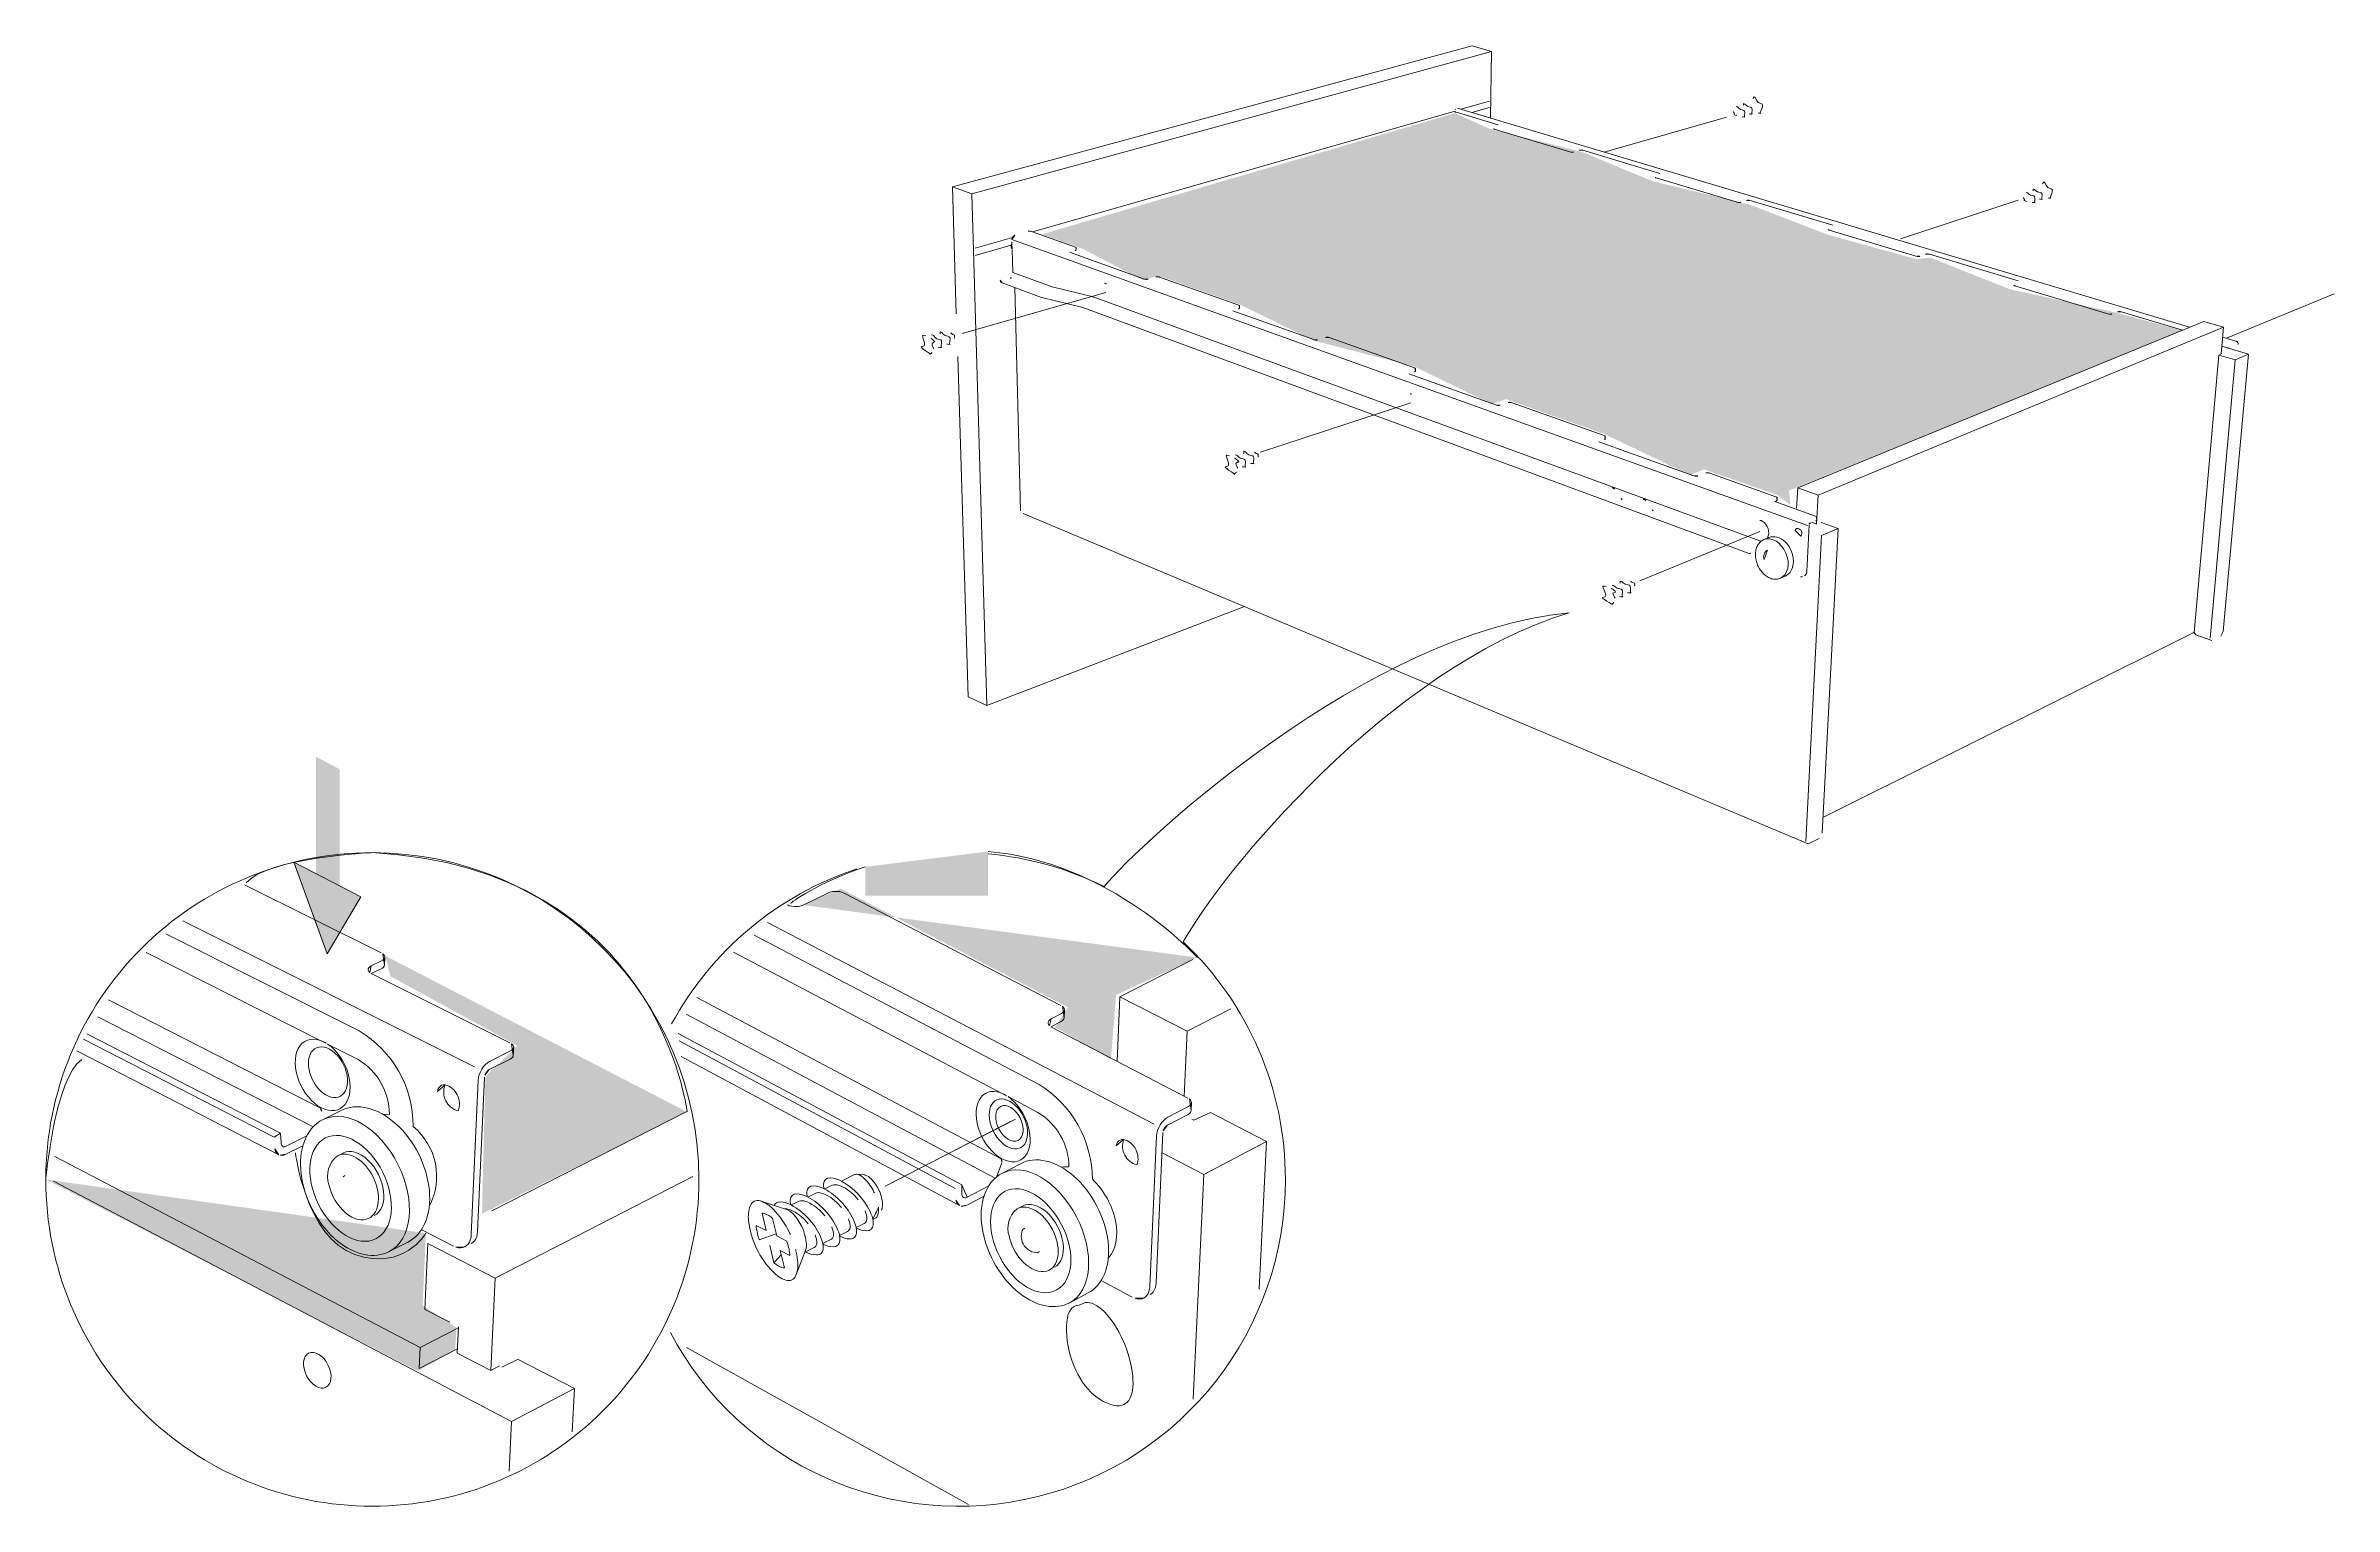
# Model space of a CAD drawing. Header units: metres. Extents: x -30.9 to 24.7, y -10.3 to 6.8.
# Drawn here: x 3.781 to 6.452, y -9.754 to -8.05 of the extents above; entities that cross this region are included whole.
import ezdxf

# ---------------------------------------------------------------- set-up
doc = ezdxf.new("R2010")
doc.units = ezdxf.units.M
doc.header["$MEASUREMENT"] = 0
doc.layers.add('PDF_Working_Num_Penna__1_Num_Penna__1', color=7, linetype='Continuous', lineweight=18, true_color=0xd1d2d4)
doc.layers.add('PDF_Working_Num_Penna__255_Num_Penna__255', color=255, linetype='Continuous', lineweight=18)
doc.layers.add('PDF_Working_Num_Penna__7_Num_Penna__7', color=7, linetype='Continuous', lineweight=18)
doc.styles.add('GENERATED_STYLE_1', font='')
doc.styles.get('GENERATED_STYLE_1').set_extended_font_data('Arial')

msp = doc.modelspace()

# ---------------------------------------------------------------- hatches: boundary and pattern name
at = {"layer": 'PDF_Working_Num_Penna__1_Num_Penna__1', "linetype": 'Continuous', "lineweight": 18, "true_color": 0xd1d2d4}
for points in [[(4.9437, -8.2701), (4.9916, -8.2871), (5.0617, -8.3236), (5.08, -8.3185), (5.1763, -8.3526), (5.2603, -8.3938), (5.3786, -8.4244), (5.4693, -8.4684), (5.4856, -8.4624), (5.5997, -8.5028), (5.7006, -8.551), (5.7166, -8.5443), (5.8021, -8.574), (5.8177, -8.586), (5.8158, -8.5691), (6.2753, -8.3824), (6.1965, -8.3611), (6.0739, -8.3343), (5.9811, -8.2974), (5.9641, -8.299), (5.8617, -8.2707), (5.7703, -8.2356), (5.6565, -8.2081), (5.574, -8.1739), (5.466, -8.1469), (5.4259, -8.1288)], [(4.8811, -8.9901), (4.7377, -9.008), (4.7377, -9.0416), (4.8811, -9.0416)], [(4.6645, -9.0524), (4.7733, -9.0669), (4.7092, -9.0334)], [(4.7733, -9.0669), (4.9744, -9.1718), (4.9592, -9.1949), (5.0245, -9.2325), (5.0305, -9.1573), (5.1255, -9.1138)], [(4.1776, -9.1118), (4.1835, -9.1356), (4.3319, -9.2167), (4.2943, -9.2523), (4.2904, -9.4126), (4.5298, -9.2939)], [(4.2249, -9.4353), (3.7813, -9.3726), (4.2156, -9.5961), (4.2592, -9.5712), (4.2607, -9.5452), (4.2211, -9.5195)]]:
    msp.add_hatch(color=254, dxfattribs=at).paths.add_polyline_path(points)
at = {"layer": 'PDF_Working_Num_Penna__7_Num_Penna__7', "linetype": 'Continuous', "lineweight": 18}
for points in [[(4.0967, -9.0552), (4.1244, -9.0698), (4.1244, -8.8941), (4.0967, -8.8795)], [(4.0967, -9.0552), (4.1244, -9.0698), (4.1244, -8.8941), (4.0967, -8.8795)], [(4.1098, -9.1095), (4.1491, -9.0429), (4.0707, -9.0024)], [(4.1098, -9.1095), (4.1491, -9.0429), (4.0707, -9.0024)]]:
    msp.add_hatch(color=7, dxfattribs=at).paths.add_polyline_path(points)

# ---------------------------------------------------------------- linework, layer by layer
at = {"layer": 'PDF_Working_Num_Penna__255_Num_Penna__255', "color": 255, "linetype": 'Continuous', "lineweight": 18, "flags": 128}
for points in [[(5.0187, -8.338), (4.851, -8.3859)], [(5.3745, -8.4666), (5.199, -8.5243)], [(5.6419, -8.6745), (5.7817, -8.6167)], [(4.7666, -9.3776), (4.9074, -9.3052)]]:
    msp.add_lwpolyline(points, dxfattribs=at)
msp.add_lwpolyline([(4.1098, -9.1095), (4.0707, -9.0024), (4.1491, -9.0429)], close=True, dxfattribs=at)
at = {"layer": 'PDF_Working_Num_Penna__7_Num_Penna__7', "color": 7, "linetype": 'Continuous', "lineweight": 18, "flags": 128}
for points in [[(4.844, -8.3628), (4.8395, -8.2148), (5.446, -8.0502)], [(4.8395, -8.2148), (4.8623, -8.2228), (5.4687, -8.0567)], [(5.446, -8.0502), (5.4687, -8.0567)], [(5.4687, -8.0567), (5.4673, -8.1347)], [(5.4663, -8.1148), (5.4328, -8.1243)], [(5.4262, -8.1263), (4.9329, -8.2672)], [(5.4764, -8.1424), (5.43, -8.1285), (5.427, -8.1276)], [(6.2833, -8.3786), (5.4301, -8.1235)], [(5.4457, -8.1282), (5.4662, -8.1223)], [(5.7431, -8.1333), (5.6003, -8.1741)], [(5.5601, -8.174), (5.4717, -8.1474)], [(5.6653, -8.1991), (5.5753, -8.1721)], [(4.8796, -8.8198), (4.8623, -8.2228)], [(5.7553, -8.2327), (5.6607, -8.2043)], [(5.8672, -8.2596), (5.7707, -8.2307)], [(6.0834, -8.2302), (5.946, -8.2754)], [(4.9094, -8.2739), (4.8659, -8.2864)], [(5.8374, -8.6098), (4.909, -8.2761)], [(4.9831, -8.2851), (4.9318, -8.2668)], [(5.9641, -8.2956), (5.8628, -8.2651)], [(4.8662, -8.2947), (4.908, -8.2827)], [(4.9093, -8.2881), (4.91, -8.3147)], [(4.9761, -8.291), (5.0636, -8.3223)], [(6.0835, -8.3245), (5.9797, -8.2933)], [(4.9434, -8.3437), (4.8974, -8.3266)], [(4.9557, -8.3315), (4.91, -8.3147)], [(4.9189, -8.5928), (4.9123, -8.3322)], [(5.7819, -8.6275), (5.0039, -8.3429), (4.9557, -8.3315)], [(5.1737, -8.3529), (5.0812, -8.32)], [(6.1881, -8.363), (6.0794, -8.3303)], [(5.0187, -8.338), (4.851, -8.3859)], [(4.9916, -8.3553), (4.9437, -8.3438), (4.9434, -8.3437)], [(4.9916, -8.3553), (5.7693, -8.6423)], [(5.1668, -8.3593), (5.2613, -8.393)], [(6.3266, -8.3913), (6.4522, -8.3394)], [(6.2999, -8.3718), (5.826, -8.5659), (5.8248, -8.5897)], [(6.3229, -8.3786), (5.8498, -8.5743), (5.826, -8.5659)], [(6.2752, -8.3819), (6.2039, -8.3606)], [(6.3202, -8.4095), (6.3229, -8.3786), (6.2999, -8.3718)], [(4.8456, -8.4126), (4.8578, -8.8096), (4.8796, -8.8198)], [(5.3788, -8.426), (5.2792, -8.3905)], [(6.2897, -8.7358), (6.2888, -8.7345), (6.3174, -8.4109)], [(6.321, -8.4091), (6.3174, -8.4109), (6.3365, -8.4167)], [(6.321, -8.4007), (6.3521, -8.41), (6.3226, -8.7334), (6.3197, -8.7388)], [(6.3219, -8.3902), (6.3388, -8.3952), (6.3392, -8.3954), (6.3395, -8.3958), (6.3398, -8.3963), (6.34, -8.397), (6.3401, -8.3977), (6.34, -8.3985)], [(6.3365, -8.4167), (6.3521, -8.41)], [(5.3721, -8.4327), (5.4744, -8.4693)], [(6.3073, -8.7411), (6.3365, -8.4167)], [(5.3745, -8.4666), (5.199, -8.5243)], [(5.6003, -8.5048), (5.4927, -8.4665)], [(5.5938, -8.512), (5.7049, -8.5517)], [(5.8007, -8.5762), (5.7235, -8.5487)], [(5.8511, -8.9748), (5.8383, -8.9812), (4.9222, -8.5956)], [(5.8019, -8.5802), (5.8018, -8.5805), (5.8015, -8.5808), (5.8011, -8.581), (5.7992, -8.5818), (5.8469, -8.5989)], [(5.8481, -8.608), (5.8498, -8.5743)], [(5.6419, -8.6745), (5.7817, -8.6167)], [(5.8114, -8.6689), (5.8058, -8.6713), (5.8047, -8.6717), (5.8036, -8.672), (5.8025, -8.6722), (5.8013, -8.6724), (5.8002, -8.6724), (5.799, -8.6724), (5.7978, -8.6723), (5.7966, -8.672), (5.7954, -8.6718), (5.7943, -8.6714), (5.7931, -8.6709), (5.7919, -8.6703), (5.7907, -8.6696), (5.7896, -8.6689), (5.7885, -8.6681), (5.7873, -8.6672), (5.7862, -8.6662), (5.7852, -8.6651), (5.7842, -8.6639), (5.7832, -8.6628), (5.7823, -8.6615), (5.7815, -8.6602), (5.7807, -8.6589), (5.78, -8.6574), (5.7793, -8.656), (5.7788, -8.6545), (5.7783, -8.6531), (5.7778, -8.6516), (5.7774, -8.6501), (5.7771, -8.6486), (5.7769, -8.647), (5.7768, -8.6455), (5.7767, -8.644), (5.7768, -8.6425), (5.7769, -8.6411), (5.7771, -8.6397), (5.7773, -8.6383), (5.7777, -8.6369), (5.7781, -8.6356), (5.7786, -8.6344), (5.7792, -8.6332), (5.7799, -8.632), (5.7806, -8.631), (5.7814, -8.63), (5.7823, -8.6291), (5.7832, -8.6282), (5.7843, -8.6275), (5.7854, -8.6268), (5.7866, -8.6263), (5.7922, -8.6239)], [(5.8394, -8.609), (5.8367, -8.6635), (5.8365, -8.6646), (5.8362, -8.6656), (5.8358, -8.6665), (5.8352, -8.6673), (5.8346, -8.6679), (5.8338, -8.6684)], [(5.8354, -8.9784), (5.8538, -8.6216)], [(5.8536, -8.6062), (5.8734, -8.6133)], [(5.8538, -8.6216), (5.8734, -8.6133)], [(5.8734, -8.6133), (5.8545, -8.9687)], [(5.1802, -8.7042), (4.8796, -8.8198)], [(5.8555, -8.9505), (6.2875, -8.735), (6.2888, -8.7341)], [(6.2897, -8.7358), (6.2908, -8.7373), (6.3095, -8.7439)], [(4.1727, -9.1082), (4.0133, -9.0291)], [(4.6468, -9.0524), (4.649, -9.0533), (4.6517, -9.054), (4.6546, -9.0543), (4.6576, -9.0544), (4.6603, -9.0542), (4.663, -9.0535), (4.6653, -9.0526)], [(4.6653, -9.0526), (4.6947, -9.0383)], [(4.7132, -9.0386), (4.7108, -9.0377), (4.7082, -9.0369), (4.7054, -9.0366), (4.7024, -9.0366), (4.6995, -9.0369), (4.6969, -9.0374), (4.6947, -9.0383)], [(4.9661, -9.1696), (4.7132, -9.0386)], [(4.2816, -9.2413), (3.9411, -9.0709)], [(5.0748, -9.3081), (4.6235, -9.0727)], [(4.1769, -9.1132), (4.1767, -9.1144), (4.176, -9.1156), (4.1748, -9.1167), (4.1733, -9.1175), (4.1612, -9.1234)], [(4.1765, -9.1226), (4.1762, -9.1238), (4.1755, -9.125), (4.1743, -9.126), (4.1728, -9.1269), (4.1612, -9.1325)], [(4.1617, -9.1327), (4.323, -9.2131)], [(5.1202, -9.1161), (5.035, -9.1594), (5.0317, -9.2347)], [(4.5412, -9.1603), (4.8964, -9.3487)], [(5.1134, -9.1998), (5.035, -9.1594)], [(3.8422, -9.1831), (4.0933, -9.3114)], [(3.8543, -9.1631), (4.1021, -9.2893)], [(4.5289, -9.1797), (4.8892, -9.3713)], [(4.9698, -9.1839), (4.9696, -9.1852), (4.9688, -9.1863), (4.9677, -9.1874), (4.9662, -9.1883), (4.9543, -9.1944)], [(4.9702, -9.1748), (4.9699, -9.176), (4.9692, -9.1772), (4.9681, -9.1783), (4.9666, -9.1792), (4.9547, -9.1853)], [(5.1099, -9.2753), (5.1134, -9.1998), (5.1643, -9.1736)], [(3.8253, -9.2089), (4.048, -9.3232)], [(3.8293, -9.2028), (4.0554, -9.3187)], [(4.5195, -9.2022), (4.8503, -9.3787)], [(4.5204, -9.211), (4.8428, -9.3833)], [(4.9551, -9.1949), (5.1143, -9.2776)], [(3.8175, -9.2226), (4.0531, -9.3437)], [(4.2993, -9.2349), (4.2968, -9.2364), (4.2944, -9.2384), (4.2922, -9.241), (4.2902, -9.2439), (4.2886, -9.247), (4.2873, -9.2504), (4.2864, -9.2537), (4.2861, -9.2569)], [(4.3269, -9.2279), (4.3266, -9.2291), (4.3259, -9.2302), (4.3247, -9.2313), (4.3233, -9.2322), (4.2988, -9.2444)], [(4.3274, -9.2184), (4.3271, -9.2196), (4.3264, -9.2208), (4.3252, -9.2218), (4.3238, -9.2227), (4.2993, -9.2349)], [(4.5228, -9.2293), (4.8476, -9.4031)], [(4.1334, -9.2591), (4.133, -9.2627), (4.1322, -9.2661), (4.131, -9.2691), (4.1294, -9.2717), (4.1274, -9.2739), (4.1252, -9.2755)], [(4.2861, -9.2569), (4.2779, -9.4371), (4.2776, -9.4403), (4.2768, -9.4432), (4.2757, -9.4458), (4.2743, -9.448), (4.2725, -9.4498), (4.2705, -9.4511)], [(4.2935, -9.2532), (4.2853, -9.4333), (4.2849, -9.4365), (4.2842, -9.4394), (4.2831, -9.442), (4.2817, -9.4442), (4.2799, -9.446), (4.2778, -9.4474)], [(4.2032, -9.446), (4.1821, -9.4567), (4.1788, -9.4583), (4.1754, -9.4594), (4.1719, -9.4603), (4.1683, -9.4609), (4.1647, -9.4612), (4.161, -9.4612), (4.1572, -9.4609), (4.1534, -9.4603), (4.1497, -9.4594), (4.1459, -9.4583), (4.1419, -9.4568), (4.1378, -9.4549), (4.1338, -9.4529), (4.1298, -9.4504), (4.126, -9.4479), (4.1221, -9.4448), (4.1182, -9.4414), (4.1144, -9.4379), (4.1108, -9.434), (4.1072, -9.43), (4.1038, -9.4258), (4.1006, -9.4213), (4.0976, -9.4167), (4.0948, -9.412), (4.0921, -9.407), (4.0897, -9.4021), (4.0875, -9.3971), (4.0856, -9.392), (4.0838, -9.3868), (4.0823, -9.3816), (4.0811, -9.3765), (4.08, -9.3712), (4.0793, -9.3661), (4.0788, -9.361), (4.0786, -9.356), (4.0787, -9.351), (4.079, -9.3462), (4.0795, -9.3414), (4.0804, -9.3368), (4.0816, -9.3324), (4.0831, -9.3282), (4.0848, -9.3241), (4.0868, -9.3202), (4.0891, -9.3166), (4.0916, -9.3133), (4.0945, -9.3102), (4.0977, -9.3073), (4.1013, -9.3048), (4.105, -9.3027), (4.1262, -9.2922)], [(4.302, -9.4093), (4.5296, -9.2935)], [(5.1182, -9.2923), (5.1179, -9.2934), (5.1172, -9.2947), (5.116, -9.2958), (5.1146, -9.2967), (5.0904, -9.3093)], [(5.1186, -9.283), (5.1183, -9.2843), (5.1176, -9.2854), (5.1165, -9.2865), (5.115, -9.2874), (5.0908, -9.3)], [(5.1188, -9.3022), (5.1214, -9.3036), (5.1406, -9.2945)], [(5.1406, -9.2945), (5.2059, -9.3285)], [(4.0618, -9.3339), (4.0603, -9.3344), (4.0588, -9.3344), (4.0577, -9.3339), (4.0567, -9.333), (4.0561, -9.3315), (4.0559, -9.3298), (4.0554, -9.3187), (4.048, -9.3232)], [(4.7611, -9.3804), (4.9129, -9.3024)], [(4.9272, -9.3197), (4.9269, -9.3231), (4.9261, -9.3264), (4.925, -9.3291), (4.9236, -9.3317), (4.9218, -9.3336), (4.9196, -9.3352)], [(5.0852, -9.318), (5.0772, -9.4937), (5.0768, -9.4967), (5.0761, -9.4994), (5.0751, -9.5018), (5.0738, -9.504), (5.0721, -9.5057), (5.0702, -9.5069)], [(5.0908, -9.3), (5.0884, -9.3016), (5.0861, -9.3037), (5.0838, -9.3062), (5.0819, -9.309), (5.0802, -9.3122), (5.079, -9.3154), (5.0781, -9.3187), (5.0778, -9.3219)], [(4.2182, -9.5686), (3.7917, -9.3458)], [(4.0813, -9.3333), (4.0614, -9.3432)], [(4.0858, -9.3219), (4.0618, -9.3339)], [(5.0778, -9.3219), (5.0698, -9.4976), (5.0695, -9.5006), (5.0688, -9.5033), (5.0678, -9.5058), (5.0664, -9.5079), (5.0648, -9.5096), (5.0629, -9.5109)], [(5.0841, -9.3415), (5.1328, -9.367)], [(5.1328, -9.367), (5.2059, -9.3285)], [(5.2059, -9.3285), (5.1973, -9.5005)], [(3.7903, -9.3747), (4.325, -9.6549)], [(4.3006, -9.5955), (4.3056, -9.4878), (4.5364, -9.3691)], [(4.9973, -9.5053), (4.9765, -9.5164), (4.9733, -9.5178), (4.97, -9.5191), (4.9666, -9.52), (4.9632, -9.5206), (4.9596, -9.521), (4.956, -9.521), (4.9523, -9.5207), (4.9487, -9.5202), (4.945, -9.5194), (4.9412, -9.5183), (4.9373, -9.5169), (4.9333, -9.5151), (4.9293, -9.5132), (4.9254, -9.5108), (4.9216, -9.5082), (4.9176, -9.5053), (4.9138, -9.502), (4.91, -9.4985), (4.9063, -9.4949), (4.9027, -9.4909), (4.8994, -9.4868), (4.8962, -9.4825), (4.8931, -9.4779), (4.8902, -9.4733), (4.8875, -9.4685), (4.8851, -9.4637), (4.8827, -9.4587), (4.8808, -9.4537), (4.8789, -9.4486), (4.8774, -9.4435), (4.876, -9.4385), (4.8749, -9.4333), (4.874, -9.4282), (4.8734, -9.4232), (4.8731, -9.4183), (4.8731, -9.4133), (4.8732, -9.4086), (4.8738, -9.4039), (4.8745, -9.3993), (4.8755, -9.395), (4.8768, -9.3907), (4.8784, -9.3867), (4.8803, -9.3828), (4.8825, -9.3793), (4.8848, -9.3759), (4.8877, -9.3728), (4.8908, -9.3699), (4.8942, -9.3673), (4.8978, -9.3653), (4.9188, -9.3544)], [(4.897, -9.3532), (4.8909, -9.3698)], [(5.1203, -9.6291), (5.1328, -9.367)], [(4.8764, -9.392), (4.8561, -9.4025)], [(4.8818, -9.3802), (4.8565, -9.3933)], [(4.2196, -9.4311), (4.257, -9.4503)], [(4.2273, -9.4474), (4.2238, -9.5242)], [(4.3056, -9.4878), (4.2273, -9.4474)], [(4.6312, -9.4699), (4.6262, -9.4491)], [(5.013, -9.4906), (5.0493, -9.5099)], [(4.2528, -9.5392), (4.2238, -9.5242)], [(4.9873, -9.5192), (4.9929, -9.5168), (4.9947, -9.5163), (4.9972, -9.5161), (4.9997, -9.5164), (5.0024, -9.5171), (5.0052, -9.5183), (5.0081, -9.5199), (5.011, -9.5219), (5.014, -9.5244), (5.017, -9.5272), (5.02, -9.5304), (5.0229, -9.534), (5.0259, -9.5379), (5.0287, -9.542), (5.0314, -9.5465), (5.034, -9.5511), (5.0365, -9.556), (5.0388, -9.561), (5.0409, -9.5661), (5.0429, -9.5713), (5.0446, -9.5765), (5.0462, -9.5817), (5.0475, -9.5869), (5.0485, -9.592), (5.0494, -9.5969), (5.0499, -9.6018), (5.0502, -9.6064), (5.0503, -9.6108), (5.05, -9.6149), (5.0496, -9.6187), (5.0488, -9.6222), (5.0478, -9.6254), (5.0466, -9.6281), (5.0452, -9.6305), (5.0435, -9.6325), (5.0416, -9.634), (5.0395, -9.6351), (5.0346, -9.6368)], [(4.2629, -9.5456), (4.2182, -9.5686)], [(4.311, -9.5902), (4.3006, -9.5955), (4.2615, -9.5751), (4.2629, -9.5444)], [(4.2171, -9.5933), (4.2182, -9.5686)], [(4.2618, -9.5702), (4.2171, -9.5933)], [(4.3136, -9.5915), (4.3328, -9.5824)], [(4.3328, -9.5825), (4.3982, -9.6164)], [(4.8582, -9.7516), (4.529, -9.5688)], [(4.325, -9.6549), (4.3982, -9.6164)], [(4.3982, -9.6164), (4.3956, -9.6671)], [(4.3222, -9.713), (4.325, -9.6549)]]:
    msp.add_lwpolyline(points, dxfattribs=at)
for points in [[(5.4262, -8.1247), (5.4262, -8.1245), (5.4264, -8.1244), (5.4267, -8.1242)], [(5.427, -8.1276), (5.4267, -8.1275), (5.4264, -8.1273), (5.4262, -8.1272)], [(5.4301, -8.1235), (5.4295, -8.1235)], [(5.4717, -8.1474), (5.4712, -8.1472), (5.471, -8.1471), (5.4708, -8.1469)], [(5.5753, -8.1721), (5.5748, -8.1719), (5.5741, -8.1719), (5.5735, -8.1718), (5.5728, -8.1718), (5.5721, -8.1718), (5.5715, -8.1719), (5.571, -8.172)], [(5.5644, -8.1741), (5.5639, -8.1742), (5.5633, -8.1742), (5.5627, -8.1743), (5.562, -8.1743), (5.5613, -8.1742), (5.5607, -8.1741)], [(5.6607, -8.2043), (5.6603, -8.2041), (5.6599, -8.2039), (5.6597, -8.2037)], [(5.7597, -8.2328), (5.7592, -8.2329), (5.7586, -8.233), (5.7579, -8.233), (5.7572, -8.233), (5.7565, -8.233), (5.7558, -8.2329)], [(5.7707, -8.2307), (5.7701, -8.2305), (5.7694, -8.2304), (5.7687, -8.2304), (5.768, -8.2304), (5.7673, -8.2304), (5.7667, -8.2305), (5.7662, -8.2306)], [(4.9091, -8.2793), (4.909, -8.2798), (4.9089, -8.2803)], [(4.9122, -8.271), (4.9116, -8.2713), (4.911, -8.2717), (4.9104, -8.2722), (4.9099, -8.2729), (4.9095, -8.2736), (4.9092, -8.2745), (4.909, -8.2753), (4.909, -8.2761)], [(4.9318, -8.2668), (4.9313, -8.2667), (4.9306, -8.2665), (4.9299, -8.2665), (4.9292, -8.2665), (4.9285, -8.2665), (4.9278, -8.2666)], [(5.8628, -8.2651), (5.8623, -8.2649), (5.8619, -8.2647), (5.8617, -8.2645)], [(4.9087, -8.2808), (4.9083, -8.2816), (4.908, -8.2824), (4.9079, -8.2832), (4.9079, -8.2841), (4.9079, -8.2849), (4.9081, -8.2856), (4.9084, -8.2863), (4.9088, -8.2868), (4.9091, -8.2872), (4.9092, -8.2876)], [(4.9839, -8.2883), (4.9839, -8.2885), (4.9837, -8.2887), (4.9833, -8.2889), (4.9828, -8.2891)], [(4.9839, -8.2883), (4.9839, -8.2858), (4.9838, -8.2856), (4.9837, -8.2854), (4.9834, -8.2852)], [(5.9687, -8.2956), (5.9682, -8.2958), (5.9675, -8.2959), (5.9668, -8.2959), (5.9661, -8.2959), (5.9654, -8.2958), (5.9647, -8.2957)], [(5.9797, -8.2933), (5.9791, -8.2932), (5.9784, -8.2931), (5.9776, -8.293), (5.9769, -8.293), (5.9762, -8.293), (5.9756, -8.2931), (5.9751, -8.2933)], [(4.8974, -8.3266), (4.8968, -8.3264), (4.8964, -8.326), (4.896, -8.3255), (4.8957, -8.325), (4.8955, -8.3243), (4.8953, -8.3236)], [(4.9082, -8.3204), (4.908, -8.3209), (4.9076, -8.3214), (4.9072, -8.3217)], [(4.91, -8.3147), (4.91, -8.3152)], [(5.0175, -8.3272), (5.0178, -8.3273), (5.0182, -8.3274), (5.0185, -8.3274), (5.0187, -8.3276), (5.0191, -8.3277)], [(5.0636, -8.3223), (5.0642, -8.3225), (5.0648, -8.3226), (5.0655, -8.3227), (5.0663, -8.3227), (5.0671, -8.3226), (5.0678, -8.3225)], [(5.0812, -8.32), (5.0806, -8.3198), (5.0799, -8.3197), (5.0792, -8.3196), (5.0785, -8.3196), (5.0777, -8.3197), (5.077, -8.3198)], [(6.0794, -8.3303), (6.079, -8.3301), (6.0786, -8.3299), (6.0783, -8.3297), (6.0781, -8.3295)], [(5.0037, -8.3439), (5.0039, -8.3434)], [(5.1746, -8.3563), (5.1745, -8.3565), (5.1743, -8.3567), (5.174, -8.3569), (5.1735, -8.3571)], [(5.1746, -8.3563), (5.1746, -8.3537), (5.1745, -8.3535), (5.1744, -8.3533), (5.1741, -8.3531)], [(6.1928, -8.363), (6.1923, -8.3632), (6.1917, -8.3633), (6.191, -8.3634), (6.1902, -8.3633), (6.1895, -8.3633), (6.1888, -8.3632)], [(6.2039, -8.3606), (6.2033, -8.3604), (6.2025, -8.3603), (6.2018, -8.3602), (6.201, -8.3602), (6.2003, -8.3603), (6.1997, -8.3604), (6.1992, -8.3605)], [(5.2613, -8.393), (5.2619, -8.3932), (5.2626, -8.3933), (5.2634, -8.3934), (5.2641, -8.3934), (5.2649, -8.3934), (5.2656, -8.3932)], [(5.2792, -8.3905), (5.2786, -8.3903), (5.2779, -8.3902), (5.2771, -8.3901), (5.2763, -8.3901), (5.2756, -8.3902), (5.2749, -8.3903)], [(6.3271, -8.4025), (6.3277, -8.4025), (6.3283, -8.4027), (6.3289, -8.4029)], [(6.3378, -8.3953), (6.3383, -8.3952)], [(5.3798, -8.4295), (5.3798, -8.4298), (5.3796, -8.43), (5.3792, -8.4302), (5.3788, -8.4304)], [(5.3798, -8.4295), (5.3799, -8.4269), (5.3798, -8.4266), (5.3796, -8.4264), (5.3793, -8.4261)], [(5.3736, -8.456), (5.374, -8.4561), (5.3743, -8.4562), (5.3747, -8.4563), (5.375, -8.4564), (5.3754, -8.4566)], [(5.4927, -8.4665), (5.492, -8.4663), (5.4913, -8.4662), (5.4905, -8.4661), (5.4897, -8.4661), (5.4889, -8.4661), (5.4881, -8.4663)], [(5.4744, -8.4693), (5.4751, -8.4695), (5.4758, -8.4696), (5.4766, -8.4697), (5.4774, -8.4697), (5.4782, -8.4696), (5.4789, -8.4695)], [(5.6014, -8.5086), (5.6014, -8.5088), (5.6012, -8.5091), (5.6009, -8.5093), (5.6004, -8.5095)], [(5.6014, -8.5086), (5.6015, -8.5058), (5.6014, -8.5056), (5.6012, -8.5053), (5.6008, -8.505)], [(5.6123, -8.5673), (5.6119, -8.5667), (5.6114, -8.5662), (5.6108, -8.5659), (5.6102, -8.5657), (5.6096, -8.5656)], [(5.7049, -8.5517), (5.7056, -8.5519), (5.7064, -8.5521), (5.7072, -8.5521), (5.708, -8.5522), (5.7089, -8.5521), (5.7096, -8.5519)], [(5.7235, -8.5487), (5.7228, -8.5485), (5.722, -8.5483), (5.7212, -8.5482), (5.7203, -8.5482), (5.7195, -8.5483), (5.7188, -8.5484)], [(5.621, -8.5793), (5.6205, -8.5791), (5.6201, -8.5787), (5.6198, -8.5783)], [(5.6486, -8.5806), (5.6481, -8.5799), (5.6476, -8.5795), (5.647, -8.5791), (5.6464, -8.579), (5.6458, -8.5789)], [(5.6573, -8.5926), (5.6569, -8.5924), (5.6565, -8.5921), (5.6561, -8.5916)], [(5.802, -8.5802), (5.8021, -8.5773), (5.802, -8.577), (5.8017, -8.5767), (5.8013, -8.5764)], [(5.8482, -8.603), (5.8483, -8.6001), (5.8483, -8.5998), (5.848, -8.5995), (5.8475, -8.5991)], [(5.8408, -8.6066), (5.8404, -8.6068), (5.84, -8.6072), (5.8397, -8.6078), (5.8395, -8.6084)], [(5.8423, -8.6059), (5.8484, -8.6081)], [(5.8482, -8.603), (5.8481, -8.6033), (5.8478, -8.6036), (5.8473, -8.6039)], [(5.771, -8.6422), (5.7704, -8.6423), (5.7698, -8.6424)], [(5.7819, -8.6275), (5.782, -8.6277), (5.7821, -8.6279), (5.7822, -8.6281), (5.7822, -8.6283), (5.7822, -8.6285)], [(5.8318, -8.6692), (5.831, -8.6695), (5.8302, -8.6696), (5.8293, -8.6695)], [(4.1098, -9.1095), (4.0707, -9.0024), (4.1491, -9.0429)], [(4.1612, -9.1234), (4.1595, -9.1244), (4.1582, -9.1257), (4.1576, -9.1271), (4.1576, -9.1286), (4.1582, -9.13), (4.1595, -9.1313)], [(4.1612, -9.1325), (4.1615, -9.1326)], [(4.1765, -9.1226), (4.1769, -9.1132), (4.1767, -9.1119), (4.1759, -9.1105), (4.1745, -9.1093)], [(4.9547, -9.1853), (4.953, -9.1863), (4.9518, -9.1876), (4.9512, -9.189), (4.9511, -9.1904), (4.9516, -9.1918), (4.9527, -9.1932)], [(4.9698, -9.1839), (4.9702, -9.1748), (4.97, -9.1733), (4.9692, -9.172), (4.9678, -9.1706)], [(4.1016, -9.2104), (4.1032, -9.2109), (4.1047, -9.2115), (4.1059, -9.2122), (4.1073, -9.2129), (4.1087, -9.2137)], [(4.3269, -9.2279), (4.3274, -9.2184), (4.3271, -9.217), (4.3263, -9.2156), (4.3249, -9.2143)], [(4.9543, -9.1944), (4.9548, -9.1947)], [(4.2988, -9.2444), (4.2972, -9.2454), (4.2959, -9.247), (4.2947, -9.249), (4.2939, -9.2511)], [(4.1021, -9.2893), (4.1025, -9.2901), (4.1028, -9.2908), (4.103, -9.2915), (4.1031, -9.2922), (4.103, -9.293)], [(4.8958, -9.2715), (4.8974, -9.2722), (4.8988, -9.2728), (4.9001, -9.2734), (4.9014, -9.2742), (4.9027, -9.275)], [(5.1182, -9.2923), (5.1186, -9.283), (5.1183, -9.2815), (5.1175, -9.2801), (5.1162, -9.2787)], [(5.0904, -9.3093), (5.0888, -9.3104), (5.0874, -9.312), (5.0862, -9.3139), (5.0855, -9.316)], [(4.0531, -9.3437), (4.0515, -9.3427), (4.0502, -9.3411), (4.0492, -9.3392), (4.0486, -9.3369)], [(4.0614, -9.3432), (4.0592, -9.3441), (4.057, -9.3445), (4.0549, -9.3443)], [(4.1302, -9.3681), (4.1285, -9.3694)], [(4.8964, -9.3487), (4.8967, -9.3495), (4.897, -9.3502), (4.8972, -9.3509), (4.8973, -9.3516), (4.8972, -9.3524)], [(4.8476, -9.4031), (4.8462, -9.402), (4.845, -9.4006), (4.8441, -9.3987), (4.8435, -9.3967)], [(4.8565, -9.3933), (4.855, -9.3939), (4.8536, -9.394), (4.8524, -9.3935), (4.8514, -9.3926), (4.8509, -9.3913), (4.8506, -9.3896), (4.8503, -9.3787)], [(4.8561, -9.4025), (4.8538, -9.4034), (4.8515, -9.4038), (4.8495, -9.4037)], [(4.2705, -9.4512), (4.2681, -9.4521), (4.2655, -9.4524), (4.2628, -9.4522), (4.2599, -9.4515)], [(5.0629, -9.5109), (5.0605, -9.5118), (5.0579, -9.5122), (5.0551, -9.512), (5.0522, -9.5112)]]:
    msp.add_lwpolyline(points, close=True, dxfattribs=at)
for points in [[(5.7819, -8.6038), (5.7824, -8.6039), (5.7828, -8.604), (5.7832, -8.6041), (5.7836, -8.6043), (5.784, -8.6045), (5.7845, -8.6047, -0.382502), (5.7908, -8.6245)], [(4.175, -9.2967), (4.1786, -9.2964), (4.1823, -9.2967, 0.263335), (4.1457, -9.2326), (4.1102, -9.2147), (4.1142, -9.2176), (4.1178, -9.221), (4.1214, -9.225), (4.1246, -9.2293), (4.1276, -9.2339), (4.1302, -9.2389), (4.1325, -9.244), (4.1342, -9.2492), (4.1354, -9.2544), (4.1362, -9.2596), (4.1365, -9.2646), (4.1363, -9.2695), (4.1356, -9.2739), (4.1344, -9.2781), (4.1327, -9.2818), (4.1306, -9.2851), (4.1281, -9.2876), (4.1252, -9.2898), (4.122, -9.2913), (4.1185, -9.2921), (4.1148, -9.2923), (4.1109, -9.2919), (4.107, -9.2907), (4.103, -9.289), (4.0989, -9.2867), (4.0951, -9.2838), (4.0913, -9.2804), (4.0878, -9.2764), (4.0845, -9.2722), (4.0815, -9.2676), (4.0789, -9.2627), (4.0768, -9.2576), (4.075, -9.2524), (4.0736, -9.2472), (4.0728, -9.2421), (4.0725, -9.2371), (4.0726, -9.2322), (4.0733, -9.2278), (4.0744, -9.2235), (4.076, -9.2198), (4.0781, -9.2165), (4.0806, -9.2138), (4.0835, -9.2116), (4.0866, -9.2101), (4.0901, -9.2092), (4.0938, -9.2089), (4.0977, -9.2093), (4.1016, -9.2104), (3.8983, -9.1077)], [(4.2288, -9.4042, 0.355278), (4.2101, -9.3108, 0.265831), (4.147, -9.1993), (3.9216, -9.086)], [(4.5103, -9.5512, 0.781749), (5.2281, -9.3727, 0.20695), (5.1088, -9.0956)], [(4.9662, -9.3581), (4.9692, -9.3578), (4.9723, -9.3578), (4.9755, -9.358, 0.257477), (4.9393, -9.2944), (4.9044, -9.276), (4.9082, -9.279), (4.9119, -9.2825), (4.9154, -9.2863), (4.9186, -9.2907), (4.9215, -9.2953), (4.9241, -9.3002), (4.9262, -9.3053), (4.9279, -9.3104), (4.9292, -9.3155), (4.93, -9.3206), (4.9303, -9.3255), (4.9301, -9.3302), (4.9294, -9.3346), (4.9282, -9.3386), (4.9266, -9.3421), (4.9244, -9.3453), (4.922, -9.3478), (4.9192, -9.3498), (4.9159, -9.3511), (4.9125, -9.3519), (4.9088, -9.352), (4.9051, -9.3514), (4.9011, -9.3502), (4.8972, -9.3484), (4.8932, -9.3461), (4.8894, -9.3431), (4.8857, -9.3397), (4.8822, -9.3359), (4.879, -9.3315), (4.876, -9.327), (4.8735, -9.3221), (4.8713, -9.3171), (4.8696, -9.312), (4.8682, -9.3069), (4.8674, -9.3019), (4.867, -9.2969), (4.8672, -9.2922), (4.8679, -9.2878), (4.869, -9.2838), (4.8706, -9.2801), (4.8726, -9.277), (4.8751, -9.2744), (4.8779, -9.2723), (4.881, -9.2709), (4.8844, -9.2701), (4.8881, -9.2699), (4.8919, -9.2705), (4.8958, -9.2715), (4.5841, -9.1076)], [(5.0029, -9.3724, 0.259952), (4.9406, -9.262), (4.6079, -9.0877)], [(4.1118, -9.3789, -0.32384), (4.1219, -9.3449), (4.1282, -9.3418)], [(4.7484, -9.3884, 0.006605), (4.7479, -9.3873, 0.080549), (4.7373, -9.3721, 0.115618), (4.729, -9.3668, 0.196881), (4.7251, -9.367), (4.7099, -9.3745, 0.116668), (4.6967, -9.3707, 0.411804), (4.6891, -9.3776, 0.046592), (4.6894, -9.3833)], [(4.7272, -9.4294, 0.10591), (4.7394, -9.4326, 0.413203), (4.747, -9.4257, 0.117006), (4.7444, -9.4122, 0.007797), (4.7434, -9.4101, 0.154853), (4.7099, -9.3745)], [(4.7278, -9.3665), (4.7368, -9.3673, -0.05893), (4.7378, -9.3675, -0.116327), (4.7447, -9.372, -0.162227), (4.7579, -9.3994, -0.115525), (4.757, -9.4076)], [(4.6504, -9.4369, 0.002429), (4.6493, -9.4346, 0.080403), (4.6302, -9.4072, 0.116565), (4.6153, -9.3976)], [(4.6515, -9.4025, 0.117038), (4.6383, -9.3987, 0.301266), (4.6314, -9.4029)], [(4.671, -9.3932, 0.117024), (4.6577, -9.3894, 0.413204), (4.6502, -9.3963, 0.048325), (4.6505, -9.4019)], [(4.6679, -9.457, 0.114871), (4.681, -9.4607, 0.414237), (4.6885, -9.4538, 0.116674), (4.686, -9.4402, 0.006878), (4.685, -9.4381, 0.154906), (4.6513, -9.4024), (4.6607, -9.3979, -0.123932), (4.6633, -9.3974, -0.115876), (4.6731, -9.4002, -0.096064), (4.6905, -9.4149)], [(4.6905, -9.3838, 0.116272), (4.6772, -9.38, 0.413055), (4.6697, -9.3869, 0.046769), (4.6699, -9.3926)], [(4.6883, -9.4481, 0.106446), (4.7005, -9.4513, 0.41401), (4.708, -9.4444, 0.116124), (4.7055, -9.4309, 0.005254), (4.7045, -9.4288, 0.154727), (4.6708, -9.3931), (4.6801, -9.3886, -0.126456), (4.6827, -9.388, -0.116454), (4.6925, -9.3908, -0.09581), (4.71, -9.4055)], [(4.7295, -9.3962, 0.096091), (4.712, -9.3815, 0.116334), (4.7022, -9.3787, 0.125981), (4.6996, -9.3792), (4.6903, -9.3837, -0.154776), (4.724, -9.4194, -0.011155), (4.7249, -9.4215, -0.116367), (4.7275, -9.4351, -0.414647), (4.72, -9.442, -0.105827), (4.7077, -9.4388)], [(4.6338, -9.4361), (4.6141, -9.443, -0.053814), (4.6106, -9.4283, -0.018221), (4.6104, -9.4263), (4.6221, -9.4322), (4.6173, -9.412, -0.113698), (4.62, -9.4124)], [(4.6397, -9.4607), (4.6312, -9.4699, 0.102437), (4.6403, -9.4753, 0.118329), (4.6433, -9.4756), (4.6384, -9.4554), (4.6498, -9.4612, 0.01244), (4.6497, -9.4594, 0.054522), (4.6461, -9.4445), (4.6344, -9.4385), (4.6295, -9.4182, 0.107504), (4.62, -9.4124)], [(4.6711, -9.4242, 0.095532), (4.6536, -9.4095, 0.116428), (4.6438, -9.4067), (4.6433, -9.4067)], [(4.6881, -9.4473), (4.6975, -9.4428, 0.275721), (4.7006, -9.4382, 0.114994), (4.6987, -9.4282), (4.6986, -9.428)], [(4.7076, -9.4379), (4.717, -9.4334, 0.277959), (4.72, -9.4289, 0.117173), (4.7181, -9.4188), (4.7181, -9.4187)], [(4.7271, -9.4286), (4.7365, -9.4241, 0.276051), (4.7395, -9.4195, 0.115192), (4.7376, -9.4095)], [(4.9059, -9.4393, -0.323183), (4.9151, -9.4067), (4.9213, -9.4036)], [(4.6569, -9.4844, 0.115875), (4.6588, -9.4667, 0.031051), (4.6564, -9.4543)], [(4.6671, -9.4574), (4.6781, -9.4521, 0.276062), (4.6811, -9.4476, 0.116002), (4.6792, -9.4375)], [(4.9411, -9.4568), (4.9389, -9.4581, -0.522667), (4.921, -9.4323), (4.9222, -9.4307), (4.924, -9.4294), (4.9238, -9.4295)]]:
    msp.add_lwpolyline(points, format="xyb", dxfattribs=at)
for points in [[(5.8298, -8.6222, 0.534765), (5.826, -8.6131), (5.8253, -8.6132), (5.8246, -8.6134), (5.8241, -8.6138), (5.8236, -8.6144), (5.8233, -8.615), (5.823, -8.6158)], [(5.7867, -8.6496, -0.343225), (5.7907, -8.6385)], [(4.1624, -8.9914, 0.414214), (3.7813, -9.3726, 0.41422), (4.1624, -9.7538, 0.414217), (4.5436, -9.3726, 0.414211)], [(4.2473, -9.2621, 0.443886), (4.2625, -9.2926, 0.439845), (4.2473, -9.2621), (4.2452, -9.2623), (4.2432, -9.2628), (4.2415, -9.264), (4.2401, -9.2656), (4.239, -9.2676), (4.2383, -9.2699)], [(5.0393, -9.326, 0.434909), (5.0548, -9.3557, 0.434263), (5.0393, -9.326), (5.0373, -9.3261), (5.0354, -9.3266), (5.0338, -9.3277), (5.0323, -9.3292), (5.0313, -9.3311), (5.0306, -9.3333)], [(4.6301, -9.4805, 0.116364), (4.645, -9.4901, 0.413028), (4.6568, -9.4846), (4.6679, -9.4555, 0.116584), (4.6689, -9.4455, 0.161802), (4.6531, -9.4124, 0.115693), (4.6447, -9.4072), (4.6151, -9.3976, 0.414726), (4.6035, -9.4033, 0.116261), (4.6015, -9.421, 0.162751)], [(4.7466, -9.4193), (4.7495, -9.4179, 0.19848), (4.7521, -9.4149, 0.116694), (4.7532, -9.4051, 0.007204)]]:
    msp.add_lwpolyline(points, format="xyb", close=True, dxfattribs=at)
at = {"layer": 'PDF_Working_Num_Penna__7_Num_Penna__7', "color": 7, "linetype": 'Continuous', "lineweight": 18}
for centre, radius, start, end in [((4.8479, -9.3702), 0.3788, 63.5779, 84.9761), ((4.8478, -9.3734), 0.3823, 108.2751, 151.5191), ((4.7364, -9.41), 0.00134, 21.8826, 29.5373)]:
    msp.add_arc(centre, radius, start, end, dxfattribs=at)
for centre, major_axis, ratio, start_param, end_param in [((5.7961, -8.6488), (-0.0096, 0.0225), 0.718044, 3.148064, 6.277935), ((5.8018, -8.6464), (-0.0096, 0.0225), 0.743267, 3.140055, 6.283436), ((4.1106, -9.2475), (-0.0139, 0.0283), 0.637487, 6.249122, 9.463454), ((4.1107, -9.2473), (-0.014, 0.028), 0.639243, 3.987714, 6.242797), ((4.1434, -9.3798), (-0.0385, 0.077), 0.636879, 3.147421, 6.280911), ((4.1653, -9.3689), (-0.0385, 0.0769), 0.666584, 3.131926, 6.295013), ((4.9048, -9.3078), (-0.0141, 0.0278), 0.626568, 6.250059, 9.466946), ((4.9049, -9.3077), (-0.0142, 0.0276), 0.624098, 3.971761, 6.249768), ((4.1401, -9.3814), (-0.0182, 0.0365), 0.637064, 3.146232, 6.281511), ((4.1466, -9.3782), (-0.0182, 0.0365), 0.628049, 3.134025, 6.293933), ((4.9586, -9.4295), (-0.0392, 0.0755), 0.656161, 3.13174, 6.296279), ((4.9371, -9.4409), (-0.0391, 0.0756), 0.625713, 3.146863, 6.285622), ((4.9859, -9.4142), (-0.0295, 0.0544), 0.635176, 3.335452, 5.192401), ((4.1403, -9.3808), (-0.018, 0.0372), 0.638123, 1.222103, 3.148037), ((4.9337, -9.4426), (-0.0186, 0.0359), 0.625731, 3.146294, 6.282782), ((4.94, -9.4393), (-0.0185, 0.0358), 0.622951, 3.142755, 6.291992), ((4.9341, -9.4414), (-0.0182, 0.037), 0.631102, 1.21661, 3.148869)]:
    msp.add_ellipse(centre, major_axis=major_axis, ratio=ratio, start_param=start_param, end_param=end_param, dxfattribs=at)
for centre, major_axis, ratio in [((4.906, -9.3072), (-0.0101, 0.0198), 0.627336), ((4.1371, -9.383), (-0.0293, 0.0589), 0.636131), ((4.9308, -9.4441), (-0.0299, 0.0577), 0.626192), ((4.0982, -9.5952), (-0.0101, 0.0199), 0.627001)]:
    msp.add_ellipse(centre, major_axis=major_axis, ratio=ratio, dxfattribs=at)
for points in [[(5.7623, -8.1195), (5.7632, -8.1195), (5.7623, -8.1175), (5.7629, -8.1175)], [(5.7629, -8.1175), (5.7648, -8.1175), (5.7661, -8.1218), (5.7705, -8.1218)], [(5.7736, -8.1119), (5.7748, -8.1119), (5.7742, -8.1097), (5.775, -8.1097)], [(5.7752, -8.1096), (5.7776, -8.1096), (5.7773, -8.1177), (5.783, -8.1177)], [(5.783, -8.1177), (5.7888, -8.1177), (5.7803, -8.129), (5.7828, -8.129)], [(5.7548, -8.1319), (5.7555, -8.1319), (5.7501, -8.1302), (5.7518, -8.1302)], [(5.7518, -8.1302), (5.7536, -8.1302), (5.7502, -8.127), (5.7509, -8.127)], [(5.7544, -8.121), (5.7544, -8.121), (5.7544, -8.1209), (5.7545, -8.1209)], [(5.7545, -8.1209), (5.7563, -8.1209), (5.7576, -8.1252), (5.762, -8.1252)], [(5.7644, -8.1334), (5.7653, -8.1334), (5.7595, -8.133), (5.7611, -8.133)], [(5.762, -8.1252), (5.7664, -8.1252), (5.7626, -8.1334), (5.7644, -8.1334)], [(5.7729, -8.1301), (5.7738, -8.1301), (5.768, -8.1296), (5.7696, -8.1296)], [(5.7705, -8.1218), (5.775, -8.1218), (5.7711, -8.1301), (5.7729, -8.1301)], [(5.7826, -8.129), (5.7834, -8.129), (5.7788, -8.1283), (5.78, -8.1283)], [(6.0926, -8.221), (6.0927, -8.221), (6.0927, -8.221), (6.0927, -8.221)], [(6.0927, -8.221), (6.0945, -8.221), (6.096, -8.225), (6.1005, -8.225)], [(6.1005, -8.2193), (6.1015, -8.2193), (6.1005, -8.2173), (6.1011, -8.2173)], [(6.1005, -8.225), (6.1049, -8.225), (6.1013, -8.2331), (6.1031, -8.2331)], [(6.1011, -8.2173), (6.1029, -8.2173), (6.1044, -8.2213), (6.1089, -8.2213)], [(6.1089, -8.2213), (6.1133, -8.2213), (6.1097, -8.2295), (6.1115, -8.2295)], [(6.1116, -8.2113), (6.1128, -8.2113), (6.1121, -8.2091), (6.1129, -8.2091)], [(6.1131, -8.2089), (6.1155, -8.2089), (6.1155, -8.2168), (6.1212, -8.2168)], [(6.1212, -8.2168), (6.1269, -8.2168), (6.1189, -8.228), (6.1213, -8.228)], [(6.0904, -8.2303), (6.0922, -8.2303), (6.0887, -8.2271), (6.0894, -8.2271)], [(6.0935, -8.232), (6.0942, -8.232), (6.0887, -8.2303), (6.0904, -8.2303)], [(6.1031, -8.2331), (6.104, -8.2331), (6.0982, -8.2329), (6.0998, -8.2329)], [(6.1115, -8.2295), (6.1124, -8.2295), (6.1066, -8.2291), (6.1081, -8.2291)], [(6.1212, -8.2281), (6.122, -8.2281), (6.1173, -8.2275), (6.1185, -8.2275)], [(4.8248, -8.3862), (4.8259, -8.3862), (4.8249, -8.3838), (4.8256, -8.3838)], [(4.8256, -8.3838), (4.8277, -8.3838), (4.8291, -8.3891), (4.8342, -8.3891)], [(4.8376, -8.3852), (4.8384, -8.3852), (4.839, -8.3873), (4.841, -8.3873)], [(4.8133, -8.4104), (4.8161, -8.4104), (4.7979, -8.4008), (4.8045, -8.4008)], [(4.8045, -8.4008), (4.8111, -8.4008), (4.8024, -8.3877), (4.8052, -8.3877)], [(4.8054, -8.3877), (4.8063, -8.3877), (4.807, -8.3886), (4.8083, -8.3886)], [(4.8152, -8.4078), (4.8165, -8.4078), (4.8126, -8.4103), (4.8135, -8.4103)], [(4.8176, -8.4032), (4.8176, -8.4032), (4.8131, -8.3963), (4.8175, -8.3963)], [(4.8175, -8.3963), (4.8219, -8.3963), (4.8143, -8.3913), (4.8143, -8.3913)], [(4.8156, -8.3876), (4.8156, -8.3876), (4.8156, -8.3875), (4.8157, -8.3875)], [(4.8157, -8.3875), (4.8178, -8.3875), (4.8192, -8.3927), (4.8243, -8.3927)], [(4.8267, -8.4023), (4.8278, -8.4023), (4.8211, -8.4017), (4.8229, -8.4017)], [(4.8243, -8.3927), (4.8294, -8.3927), (4.8247, -8.4023), (4.8267, -8.4023)], [(4.8367, -8.3987), (4.8377, -8.3987), (4.831, -8.3981), (4.8329, -8.3981)], [(4.8342, -8.3891), (4.8393, -8.3891), (4.8346, -8.3987), (4.8367, -8.3987)], [(4.841, -8.3873), (4.843, -8.3873), (4.8411, -8.3911), (4.8419, -8.3911)], [(5.1685, -8.5502), (5.1713, -8.5502), (5.1527, -8.5409), (5.1594, -8.5409)], [(5.1594, -8.5409), (5.166, -8.5409), (5.1568, -8.5278), (5.1596, -8.5278)], [(5.1598, -8.5278), (5.1607, -8.5278), (5.1614, -8.5286), (5.1628, -8.5286)], [(5.1726, -8.5429), (5.1726, -8.5429), (5.1678, -8.536), (5.1722, -8.536)], [(5.1722, -8.536), (5.1767, -8.536), (5.1688, -8.5311), (5.1688, -8.5311)], [(5.17, -8.5273), (5.17, -8.5273), (5.17, -8.5272), (5.1701, -8.5272)], [(5.1701, -8.5272), (5.1722, -8.5272), (5.1738, -8.5322), (5.1789, -8.5322)], [(5.1817, -8.5417), (5.1827, -8.5417), (5.176, -8.5412), (5.1778, -8.5412)], [(5.1789, -8.5322), (5.184, -8.5322), (5.1796, -8.5417), (5.1817, -8.5417)], [(5.1792, -8.5256), (5.1802, -8.5256), (5.1791, -8.5232), (5.1799, -8.5232)], [(5.1799, -8.5232), (5.182, -8.5232), (5.1836, -8.5282), (5.1887, -8.5282)], [(5.1915, -8.5377), (5.1925, -8.5377), (5.1858, -8.5372), (5.1876, -8.5372)], [(5.1887, -8.5282), (5.1938, -8.5282), (5.1894, -8.5377), (5.1915, -8.5377)], [(5.1919, -8.5242), (5.1927, -8.5242), (5.1934, -8.5262), (5.1954, -8.5262)], [(5.1954, -8.5262), (5.1974, -8.5262), (5.1956, -8.5299), (5.1965, -8.5299)], [(5.1703, -8.5475), (5.1716, -8.5475), (5.1678, -8.5501), (5.1687, -8.5501)], [(5.5996, -8.6935), (5.6063, -8.6935), (5.5963, -8.6805), (5.599, -8.6805)], [(5.5992, -8.6804), (5.6001, -8.6804), (5.6009, -8.681), (5.6023, -8.681)], [(5.6094, -8.6793), (5.6094, -8.6793), (5.6094, -8.6792), (5.6095, -8.6792)], [(5.6095, -8.6792), (5.6116, -8.6792), (5.6134, -8.6836), (5.6186, -8.6836)], [(5.6184, -8.677), (5.6195, -8.677), (5.6183, -8.6746), (5.619, -8.6746)], [(5.619, -8.6746), (5.6211, -8.6746), (5.623, -8.679), (5.6281, -8.679)], [(5.6281, -8.679), (5.6332, -8.679), (5.6294, -8.6883), (5.6315, -8.6883)], [(5.6311, -8.6748), (5.6319, -8.6748), (5.6326, -8.6766), (5.6346, -8.6766)], [(5.6346, -8.6766), (5.6367, -8.6766), (5.6351, -8.6802), (5.636, -8.6802)], [(5.6094, -8.7022), (5.6122, -8.7022), (5.593, -8.6935), (5.5996, -8.6935)], [(5.6129, -8.6946), (5.6129, -8.6946), (5.6077, -8.6878), (5.6122, -8.6878)], [(5.6122, -8.6878), (5.6166, -8.6878), (5.6084, -8.6831), (5.6084, -8.6831)], [(5.6109, -8.6994), (5.6123, -8.6994), (5.6086, -8.7021), (5.6095, -8.7021)], [(5.6219, -8.6929), (5.623, -8.6929), (5.6162, -8.6927), (5.6181, -8.6927)], [(5.6186, -8.6836), (5.6237, -8.6836), (5.6199, -8.6929), (5.6219, -8.6929)], [(5.6315, -8.6883), (5.6325, -8.6883), (5.6258, -8.6881), (5.6276, -8.6881)], [(5.5594, -8.7115), (5.3239, -8.7333), (5.0594, -8.9793), (5.0164, -9.031)], [(5.1088, -9.0956), (5.1525, -9.0163), (5.3484, -8.776), (5.5594, -8.7115)], [(4.1624, -8.9914), (4.1624, -8.9914), (4.0391, -8.9971), (4.0153, -9.0267)], [(4.5298, -9.2939), (4.5298, -9.2939), (4.4976, -9.0095), (4.1624, -8.9914)], [(5.1255, -9.1138), (5.1255, -9.1138), (5.0236, -9.0014), (4.8811, -8.9901)], [(4.7377, -9.008), (4.6821, -9.0261), (4.6505, -9.0505), (4.6505, -9.0505)], [(3.7813, -9.3726), (3.7813, -9.3726), (3.7917, -9.2543), (3.8234, -9.2325)], [(4.0727, -9.3414), (4.0727, -9.3414), (4.0846, -9.4403), (4.142, -9.4601)], [(4.7566, -9.4085), (4.7569, -9.4085), (4.7567, -9.4076), (4.757, -9.4076)], [(4.142, -9.4601), (4.1994, -9.4799), (4.2249, -9.4353), (4.2249, -9.4353)], [(4.6792, -9.4375), (4.6792, -9.4375), (4.6791, -9.4373), (4.6791, -9.4373)], [(4.9811, -9.5898), (4.9699, -9.5618), (4.9673, -9.5192), (4.9873, -9.5192)], [(5.0346, -9.6368), (5.0145, -9.6367), (4.9923, -9.618), (4.9811, -9.5898)]]:
    msp.add_open_spline(points, degree=3, dxfattribs=at)

# ---------------------------------------------------------------- texts
at = {"layer": 'PDF_Working_Num_Penna__7_Num_Penna__7', "color": 7, "linetype": 'Continuous', "lineweight": 18, "insert": (4.7415, -9.0484), "char_height": 0.0000077, "attachment_point": 7, "style": 'GENERATED_STYLE_1'}
msp.add_mtext('\\A1;{\\pql;\\fArial|b0|i0|c0|p34;6x}', dxfattribs=at)
at = {"layer": 'PDF_Working_Num_Penna__7_Num_Penna__7', "color": 7, "linetype": 'Continuous', "lineweight": 18, "insert": (4.6531, -9.5616), "char_height": 0.00000321, "attachment_point": 7, "rotation": 25.6425, "style": 'GENERATED_STYLE_1'}
msp.add_mtext('\\A1;{\\pql;\\fArial|b0|i0|c0|p34;100365}', dxfattribs=at)

doc.saveas('drawing.dxf')
